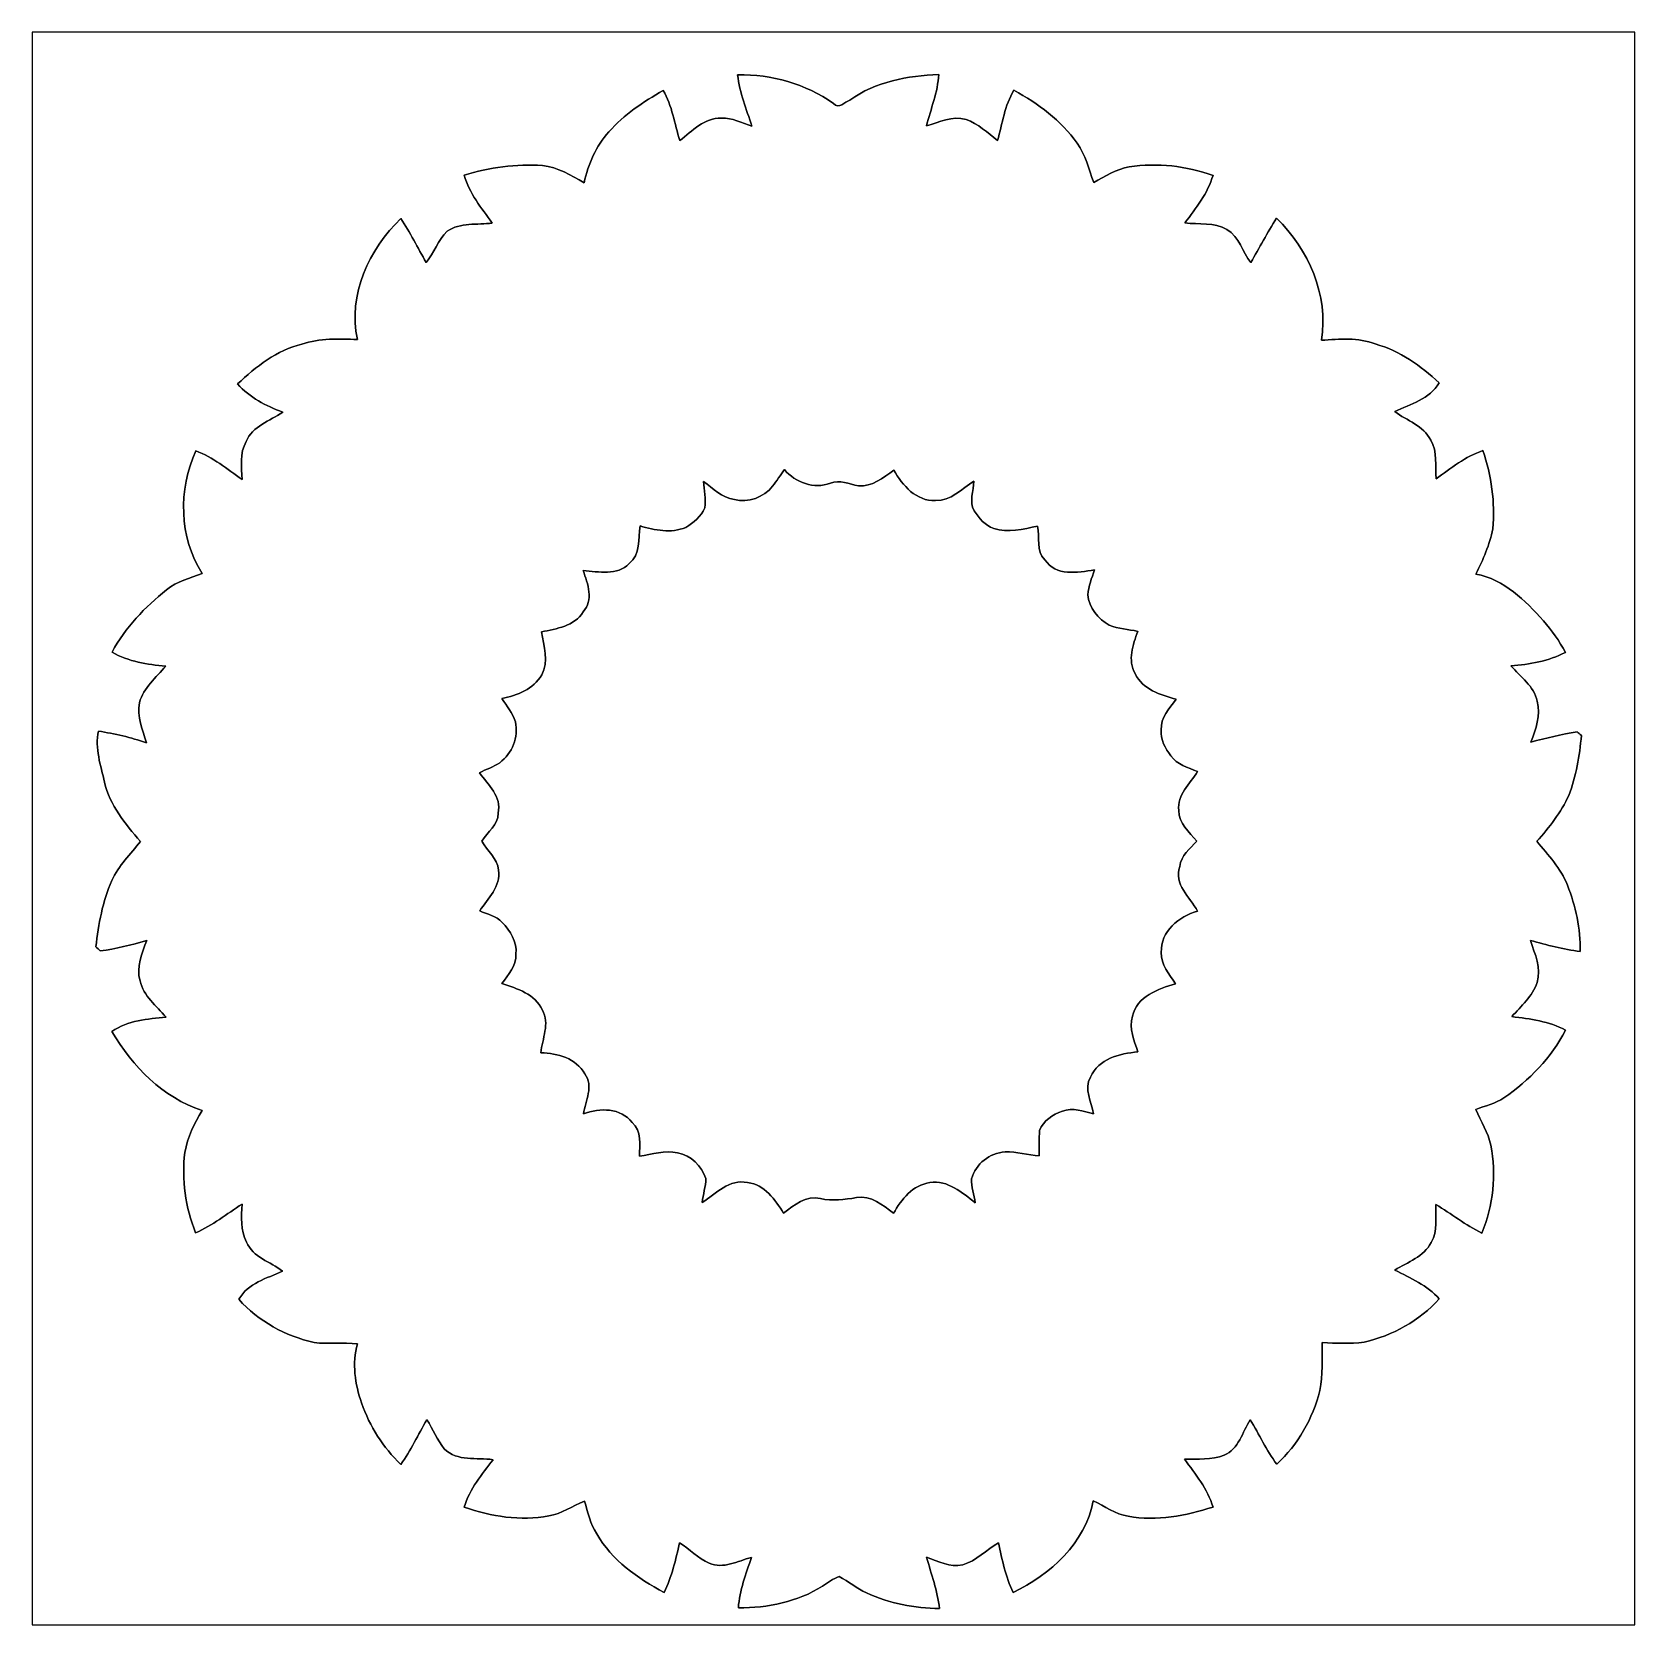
# Model space of a CAD drawing. Header units: centimetres. Extents: x -16.8 to 16.8, y -16.7 to 16.7.
import ezdxf

# ---------------------------------------------------------------- set-up
doc = ezdxf.new("R2010")
doc.units = ezdxf.units.CM
doc.header["$MEASUREMENT"] = 0
doc.layers.add('Layer 1', color=7, linetype='Continuous')

msp = doc.modelspace()

# ---------------------------------------------------------------- linework, layer by layer
at = {"layer": 'Layer 1', "color": 7}
for points, knots in [([(-16.77458, 16.66875), (-16.77458, 16.66875), (16.77458, 16.66875), (16.77458, 16.66875), (16.77458, 16.66875), (16.77458, 16.66875), (16.77458, -16.66875), (16.77458, -16.66875), (16.77458, -16.66875), (16.77458, -16.66875), (-16.77458, -16.66875), (-16.77458, -16.66875), (-16.77458, -16.66875), (-16.77458, -16.66875), (-16.77458, 16.66875), (-16.77458, 16.66875), (-16.77458, 16.66875), (-16.77458, 16.66875), (-16.77458, 16.66875), (-16.77458, 16.66875)], [0, 0, 0, 0, 0.16666667, 0.16666667, 0.16666667, 0.16666667, 0.33333333, 0.33333333, 0.33333333, 0.33333333, 0.5, 0.5, 0.5, 0.5, 0.66666667, 0.66666667, 0.66666667, 0.66666667, 1, 1, 1, 1]), ([(-2.00589, 15.77022), (-1.96638, 15.39769), (-1.82245, 15.05267), (-1.70744, 14.7006), (-1.70744, 14.7006), (-1.9177, 14.7641), (-2.11808, 14.8777), (-2.34527, 14.86535), (-2.34527, 14.86535), (-2.70016, 14.88334), (-2.9591, 14.59583), (-3.21945, 14.39827), (-3.21945, 14.39827), (-3.3274, 14.75176), (-3.37538, 15.1257), (-3.56623, 15.44884), (-3.56623, 15.44884), (-3.9751, 15.20296), (-4.38926, 14.94719), (-4.69935, 14.57748), (-4.69935, 14.57748), (-4.97981, 14.28715), (-5.12833, 13.90262), (-5.21935, 13.51633), (-5.21935, 13.51633), (-5.49522, 13.66661), (-5.76898, 13.84335), (-6.0893, 13.8744), (-6.0893, 13.8744), (-6.64422, 13.9125), (-7.20231, 13.83347), (-7.73289, 13.67261), (-7.73289, 13.67261), (-7.61965, 13.29584), (-7.372, 12.98293), (-7.14128, 12.67178), (-7.14128, 12.67178), (-7.45631, 12.62768), (-7.81297, 12.69153), (-8.08884, 12.49821), (-8.08884, 12.49821), (-8.27617, 12.30983), (-8.35872, 12.04807), (-8.52699, 11.84522), (-8.52699, 11.84522), (-8.69915, 12.15496), (-8.86319, 12.46999), (-9.05616, 12.76773), (-9.05616, 12.76773), (-9.71973, 12.12568), (-10.17199, 11.1693), (-9.96527, 10.23514), (-9.96527, 10.23514), (-10.35473, 10.24855), (-10.75373, 10.26689), (-11.12802, 10.13742), (-11.12802, 10.13742), (-11.64978, 10.00584), (-12.08793, 9.66752), (-12.47246, 9.30451), (-12.47246, 9.30451), (-12.22022, 9.01665), (-11.87803, 8.84978), (-11.52913, 8.7122), (-11.52913, 8.7122), (-11.79971, 8.5284), (-12.16201, 8.42398), (-12.29466, 8.09625), (-12.29466, 8.09625), (-12.43365, 7.8546), (-12.3825, 7.56849), (-12.38038, 7.30462), (-12.38038, 7.30462), (-12.69048, 7.52475), (-12.98998, 7.76852), (-13.34911, 7.9061), (-13.34911, 7.9061), (-13.71318, 7.09295), (-13.70189, 6.09812), (-13.21188, 5.33823), (-13.21188, 5.33823), (-13.468, 5.24122), (-13.7414, 5.17701), (-13.95801, 4.99745), (-13.95801, 4.99745), (-14.41027, 4.63374), (-14.8269, 4.20617), (-15.09959, 3.689), (-15.09959, 3.689), (-14.75881, 3.49215), (-14.36335, 3.43041), (-13.97635, 3.40042), (-13.97635, 3.40042), (-14.1732, 3.1563), (-14.44519, 2.94852), (-14.52598, 2.63278), (-14.52598, 2.63278), (-14.58101, 2.34491), (-14.45542, 2.06587), (-14.38099, 1.79211), (-14.38099, 1.79211), (-14.7066, 1.90782), (-15.04421, 1.98226), (-15.38429, 2.04011), (-15.38429, 2.04011), (-15.46296, 1.68134), (-15.33666, 1.31621), (-15.25764, 0.96979), (-15.25764, 0.96979), (-15.14722, 0.48824), (-14.82408, 0.09278), (-14.50728, -0.27199), (-14.50728, -0.27199), (-14.71048, -0.54081), (-14.96519, -0.77611), (-15.10348, -1.08867), (-15.10348, -1.08867), (-15.30033, -1.52541), (-15.38464, -2.00307), (-15.4372, -2.4765), (-15.4372, -2.4765), (-15.40828, -2.50402), (-15.37935, -2.53153), (-15.35077, -2.55976), (-15.35077, -2.55976), (-15.0174, -2.52377), (-14.69425, -2.43699), (-14.37428, -2.34103), (-14.37428, -2.34103), (-14.47094, -2.61091), (-14.59936, -2.89772), (-14.51434, -3.18911), (-14.51434, -3.18911), (-14.43919, -3.50414), (-14.17602, -3.71687), (-13.96965, -3.94688), (-13.96965, -3.94688), (-14.35488, -3.98745), (-14.77363, -4.01426), (-15.10136, -4.24639), (-15.10136, -4.24639), (-14.67591, -4.98193), (-14.03632, -5.6328), (-13.21435, -5.90197), (-13.21435, -5.90197), (-13.38227, -6.17114), (-13.51562, -6.46536), (-13.57842, -6.77757), (-13.57842, -6.77757), (-13.63698, -7.34589), (-13.57101, -7.93115), (-13.35088, -8.46032), (-13.35088, -8.46032), (-12.99598, -8.31144), (-12.69965, -8.06662), (-12.37897, -7.86024), (-12.37897, -7.86024), (-12.39167, -8.12659), (-12.41072, -8.40881), (-12.28831, -8.65434), (-12.28831, -8.65434), (-12.14931, -8.97784), (-11.78595, -9.06427), (-11.52984, -9.26641), (-11.52984, -9.26641), (-11.85968, -9.41458), (-12.25691, -9.51442), (-12.44494, -9.85379), (-12.44494, -9.85379), (-12.04031, -10.31487), (-11.46669, -10.62249), (-10.87014, -10.75725), (-10.87014, -10.75725), (-10.56958, -10.79606), (-10.26442, -10.75373), (-9.96315, -10.78442), (-9.96315, -10.78442), (-10.07851, -11.19434), (-10.01889, -11.62861), (-9.87601, -12.02373), (-9.87601, -12.02373), (-9.71127, -12.51091), (-9.42411, -12.95259), (-9.05863, -13.31313), (-9.05863, -13.31313), (-8.84555, -13.01856), (-8.69527, -12.68624), (-8.51288, -12.37333), (-8.51288, -12.37333), (-8.38518, -12.57335), (-8.29028, -12.79243), (-8.15058, -12.9854), (-8.15058, -12.9854), (-7.86871, -13.2528), (-7.4736, -13.16179), (-7.12541, -13.21012), (-7.12541, -13.21012), (-7.36036, -13.51703), (-7.61753, -13.82219), (-7.72689, -14.20072), (-7.72689, -14.20072), (-7.16598, -14.40251), (-6.55179, -14.49458), (-5.96053, -14.38769), (-5.96053, -14.38769), (-5.68995, -14.33901), (-5.46135, -14.18378), (-5.21406, -14.07513), (-5.21406, -14.07513), (-5.13856, -14.30761), (-5.09199, -14.55491), (-4.95053, -14.76022), (-4.95053, -14.76022), (-4.64432, -15.32149), (-4.09363, -15.68979), (-3.54718, -15.98824), (-3.54718, -15.98824), (-3.38384, -15.65945), (-3.30024, -15.30385), (-3.22263, -14.9479), (-3.22263, -14.9479), (-3.01131, -15.08301), (-2.8388, -15.27598), (-2.60315, -15.37335), (-2.60315, -15.37335), (-2.30752, -15.50846), (-2.00554, -15.33031), (-1.71803, -15.25658), (-1.71803, -15.25658), (-1.83092, -15.60266), (-1.96885, -15.94485), (-1.99108, -16.31315), (-1.99108, -16.31315), (-1.37901, -16.31033), (-0.75248, -16.18791), (-0.22931, -15.85666), (-0.22931, -15.85666), (-0.11254, -15.79386), (-0.01199, -15.69473), (0.11712, -15.65804), (0.11712, -15.65804), (0.31785, -15.75435), (0.48683, -15.90851), (0.69215, -15.99812), (0.69215, -15.99812), (1.17016, -16.21296), (1.69263, -16.32726), (2.21791, -16.32268), (2.21791, -16.32268), (2.17241, -15.95508), (2.04999, -15.60512), (1.94627, -15.25199), (1.94627, -15.25199), (2.1911, -15.33102), (2.43699, -15.47671), (2.7051, -15.40863), (2.7051, -15.40863), (2.99438, -15.3289), (3.20075, -15.09571), (3.4544, -14.94861), (3.4544, -14.94861), (3.52284, -15.3035), (3.60715, -15.65663), (3.75849, -15.98718), (3.75849, -15.98718), (4.54272, -15.61289), (5.26803, -14.95778), (5.43631, -14.07054), (5.43631, -14.07054), (5.67761, -14.18555), (5.89809, -14.34959), (6.16867, -14.3951), (6.16867, -14.3951), (6.7631, -14.49776), (7.37658, -14.38346), (7.94456, -14.20178), (7.94456, -14.20178), (7.82884, -13.82466), (7.57731, -13.51104), (7.34589, -13.19918), (7.34589, -13.19918), (7.62317, -13.18895), (7.91139, -13.22141), (8.17598, -13.11663), (8.17598, -13.11663), (8.47972, -12.98575), (8.55874, -12.63121), (8.72243, -12.37333), (8.72243, -12.37333), (8.90976, -12.68307), (9.06286, -13.01327), (9.27664, -13.30713), (9.27664, -13.30713), (9.71797, -12.89297), (10.03512, -12.35216), (10.17693, -11.76408), (10.17693, -11.76408), (10.24749, -11.43318), (10.22421, -11.09451), (10.22738, -10.75902), (10.22738, -10.75902), (10.51948, -10.77454), (10.8137, -10.78865), (11.10509, -10.74984), (11.10509, -10.74984), (11.70411, -10.61614), (12.26467, -10.29758), (12.67989, -9.84532), (12.67989, -9.84532), (12.42942, -9.55922), (12.07699, -9.41246), (11.74785, -9.24137), (11.74785, -9.24137), (12.01879, -9.07556), (12.35781, -8.96303), (12.50844, -8.66281), (12.50844, -8.66281), (12.65943, -8.42186), (12.58464, -8.13329), (12.60969, -7.86624), (12.60969, -7.86624), (12.93036, -8.06591), (13.22952, -8.30121), (13.5696, -8.46878), (13.5696, -8.46878), (13.81301, -7.89234), (13.87898, -7.24288), (13.75904, -6.62905), (13.75904, -6.62905), (13.70259, -6.36164), (13.55055, -6.12987), (13.4426, -5.88222), (13.4426, -5.88222), (13.64086, -5.80602), (13.85429, -5.75663), (14.03315, -5.63739), (14.03315, -5.63739), (14.56619, -5.27544), (15.01987, -4.79178), (15.32255, -4.22099), (15.32255, -4.22099), (14.97506, -4.03754), (14.58242, -3.98039), (14.19754, -3.93735), (14.19754, -3.93735), (14.39086, -3.71651), (14.62793, -3.50943), (14.72636, -3.22509), (14.72636, -3.22509), (14.8209, -2.92276), (14.68014, -2.62537), (14.58771, -2.34209), (14.58771, -2.34209), (14.92956, -2.43911), (15.27457, -2.53224), (15.62876, -2.57316), (15.62876, -2.57316), (15.63405, -2.09832), (15.53457, -1.62419), (15.36065, -1.18357), (15.36065, -1.18357), (15.21954, -0.83291), (14.96166, -0.55174), (14.72001, -0.26846), (14.72001, -0.26846), (14.98247, 0.02152), (15.22624, 0.3369), (15.39064, 0.69356), (15.39064, 0.69356), (15.54127, 1.09467), (15.61641, 1.52083), (15.65346, 1.94663), (15.65346, 1.94663), (15.62312, 1.97273), (15.59313, 1.99849), (15.56385, 2.02424), (15.56385, 2.02424), (15.23682, 1.97238), (14.91615, 1.89159), (14.59653, 1.80763), (14.59653, 1.80763), (14.70201, 2.07786), (14.80502, 2.36926), (14.72918, 2.66347), (14.72918, 2.66347), (14.6618, 2.97921), (14.38028, 3.17394), (14.17884, 3.40431), (14.17884, 3.40431), (14.57149, 3.43112), (14.96589, 3.50273), (15.31832, 3.68618), (15.31832, 3.68618), (15.19343, 3.9243), (15.03398, 4.14337), (14.859, 4.34622), (14.859, 4.34622), (14.47412, 4.77485), (14.03632, 5.213), (13.44577, 5.32518), (13.44577, 5.32518), (13.59288, 5.62822), (13.73858, 5.93831), (13.7989, 6.27239), (13.7989, 6.27239), (13.85394, 6.8266), (13.76645, 7.3847), (13.59394, 7.91104), (13.59394, 7.91104), (13.22811, 7.78334), (12.91978, 7.54486), (12.61251, 7.31661), (12.61251, 7.31661), (12.58852, 7.58825), (12.64356, 7.88388), (12.50244, 8.12906), (12.50244, 8.12906), (12.34475, 8.42821), (12.00538, 8.53757), (11.74644, 8.72525), (11.74644, 8.72525), (12.08123, 8.88047), (12.47528, 8.98842), (12.67672, 9.32427), (12.67672, 9.32427), (12.2936, 9.6834), (11.85298, 10.00054), (11.34039, 10.14024), (11.34039, 10.14024), (10.98127, 10.28418), (10.59074, 10.23832), (10.21503, 10.21927), (10.21503, 10.21927), (10.3632, 11.16295), (9.94304, 12.12109), (9.27171, 12.77338), (9.27171, 12.77338), (9.08297, 12.46928), (8.91011, 12.15566), (8.73584, 11.8431), (8.73584, 11.8431), (8.55945, 12.06888), (8.49277, 12.37897), (8.23419, 12.53631), (8.23419, 12.53631), (7.97101, 12.69436), (7.64399, 12.63474), (7.35436, 12.67601), (7.35436, 12.67601), (7.59142, 12.98116), (7.82884, 13.29549), (7.94491, 13.67014), (7.94491, 13.67014), (7.3847, 13.86381), (6.77898, 13.9386), (6.1916, 13.84688), (6.1916, 13.84688), (5.91714, 13.80314), (5.68572, 13.65038), (5.44654, 13.52232), (5.44654, 13.52232), (5.34352, 13.80102), (5.27403, 14.09629), (5.09976, 14.34253), (5.09976, 14.34253), (4.76003, 14.81737), (4.28449, 15.17438), (3.77543, 15.45026), (3.77543, 15.45026), (3.5814, 15.13064), (3.53766, 14.75034), (3.43253, 14.39757), (3.43253, 14.39757), (3.22545, 14.56161), (3.02648, 14.75034), (2.77389, 14.84066), (2.77389, 14.84066), (2.48885, 14.92391), (2.21086, 14.78703), (1.94416, 14.70272), (1.94416, 14.70272), (2.03623, 15.06149), (2.18334, 15.40969), (2.20239, 15.78398), (2.20239, 15.78398), (1.55469, 15.75294), (0.88124, 15.62806), (0.34184, 15.2467), (0.34184, 15.2467), (0.24201, 15.20155), (0.10901, 15.05409), (-0.00071, 15.17297), (-0.00071, 15.17297), (-0.57961, 15.58361), (-1.29787, 15.79139), (-2.00589, 15.77022)], [0, 0, 0, 0, 0.008, 0.008, 0.008, 0.008, 0.016, 0.016, 0.016, 0.016, 0.024, 0.024, 0.024, 0.024, 0.032, 0.032, 0.032, 0.032, 0.04, 0.04, 0.04, 0.04, 0.048, 0.048, 0.048, 0.048, 0.056, 0.056, 0.056, 0.056, 0.064, 0.064, 0.064, 0.064, 0.072, 0.072, 0.072, 0.072, 0.08, 0.08, 0.08, 0.08, 0.088, 0.088, 0.088, 0.088, 0.096, 0.096, 0.096, 0.096, 0.104, 0.104, 0.104, 0.104, 0.112, 0.112, 0.112, 0.112, 0.12, 0.12, 0.12, 0.12, 0.128, 0.128, 0.128, 0.128, 0.136, 0.136, 0.136, 0.136, 0.144, 0.144, 0.144, 0.144, 0.152, 0.152, 0.152, 0.152, 0.16, 0.16, 0.16, 0.16, 0.168, 0.168, 0.168, 0.168, 0.176, 0.176, 0.176, 0.176, 0.184, 0.184, 0.184, 0.184, 0.192, 0.192, 0.192, 0.192, 0.2, 0.2, 0.2, 0.2, 0.208, 0.208, 0.208, 0.208, 0.216, 0.216, 0.216, 0.216, 0.224, 0.224, 0.224, 0.224, 0.232, 0.232, 0.232, 0.232, 0.24, 0.24, 0.24, 0.24, 0.248, 0.248, 0.248, 0.248, 0.256, 0.256, 0.256, 0.256, 0.264, 0.264, 0.264, 0.264, 0.272, 0.272, 0.272, 0.272, 0.28, 0.28, 0.28, 0.28, 0.288, 0.288, 0.288, 0.288, 0.296, 0.296, 0.296, 0.296, 0.304, 0.304, 0.304, 0.304, 0.312, 0.312, 0.312, 0.312, 0.32, 0.32, 0.32, 0.32, 0.328, 0.328, 0.328, 0.328, 0.336, 0.336, 0.336, 0.336, 0.344, 0.344, 0.344, 0.344, 0.352, 0.352, 0.352, 0.352, 0.36, 0.36, 0.36, 0.36, 0.368, 0.368, 0.368, 0.368, 0.376, 0.376, 0.376, 0.376, 0.384, 0.384, 0.384, 0.384, 0.392, 0.392, 0.392, 0.392, 0.4, 0.4, 0.4, 0.4, 0.408, 0.408, 0.408, 0.408, 0.416, 0.416, 0.416, 0.416, 0.424, 0.424, 0.424, 0.424, 0.432, 0.432, 0.432, 0.432, 0.44, 0.44, 0.44, 0.44, 0.448, 0.448, 0.448, 0.448, 0.456, 0.456, 0.456, 0.456, 0.464, 0.464, 0.464, 0.464, 0.472, 0.472, 0.472, 0.472, 0.48, 0.48, 0.48, 0.48, 0.488, 0.488, 0.488, 0.488, 0.496, 0.496, 0.496, 0.496, 0.504, 0.504, 0.504, 0.504, 0.512, 0.512, 0.512, 0.512, 0.52, 0.52, 0.52, 0.52, 0.528, 0.528, 0.528, 0.528, 0.536, 0.536, 0.536, 0.536, 0.544, 0.544, 0.544, 0.544, 0.552, 0.552, 0.552, 0.552, 0.56, 0.56, 0.56, 0.56, 0.568, 0.568, 0.568, 0.568, 0.576, 0.576, 0.576, 0.576, 0.584, 0.584, 0.584, 0.584, 0.592, 0.592, 0.592, 0.592, 0.6, 0.6, 0.6, 0.6, 0.608, 0.608, 0.608, 0.608, 0.616, 0.616, 0.616, 0.616, 0.624, 0.624, 0.624, 0.624, 0.632, 0.632, 0.632, 0.632, 0.64, 0.64, 0.64, 0.64, 0.648, 0.648, 0.648, 0.648, 0.656, 0.656, 0.656, 0.656, 0.664, 0.664, 0.664, 0.664, 0.672, 0.672, 0.672, 0.672, 0.68, 0.68, 0.68, 0.68, 0.688, 0.688, 0.688, 0.688, 0.696, 0.696, 0.696, 0.696, 0.704, 0.704, 0.704, 0.704, 0.712, 0.712, 0.712, 0.712, 0.72, 0.72, 0.72, 0.72, 0.728, 0.728, 0.728, 0.728, 0.736, 0.736, 0.736, 0.736, 0.744, 0.744, 0.744, 0.744, 0.752, 0.752, 0.752, 0.752, 0.76, 0.76, 0.76, 0.76, 0.768, 0.768, 0.768, 0.768, 0.776, 0.776, 0.776, 0.776, 0.784, 0.784, 0.784, 0.784, 0.792, 0.792, 0.792, 0.792, 0.8, 0.8, 0.8, 0.8, 0.808, 0.808, 0.808, 0.808, 0.816, 0.816, 0.816, 0.816, 0.824, 0.824, 0.824, 0.824, 0.832, 0.832, 0.832, 0.832, 0.84, 0.84, 0.84, 0.84, 0.848, 0.848, 0.848, 0.848, 0.856, 0.856, 0.856, 0.856, 0.864, 0.864, 0.864, 0.864, 0.872, 0.872, 0.872, 0.872, 0.88, 0.88, 0.88, 0.88, 0.888, 0.888, 0.888, 0.888, 0.896, 0.896, 0.896, 0.896, 0.904, 0.904, 0.904, 0.904, 0.912, 0.912, 0.912, 0.912, 0.92, 0.92, 0.92, 0.92, 0.928, 0.928, 0.928, 0.928, 0.936, 0.936, 0.936, 0.936, 0.944, 0.944, 0.944, 0.944, 0.952, 0.952, 0.952, 0.952, 0.96, 0.96, 0.96, 0.96, 0.968, 0.968, 0.968, 0.968, 0.976, 0.976, 0.976, 0.976, 0.984, 0.984, 0.984, 0.984, 1, 1, 1, 1]), ([(-1.27423, 7.16492), (-1.1871, 7.27675), (-1.11054, 7.39634), (-1.02623, 7.51029), (-1.02623, 7.51029), (-0.79481, 7.23971), (-0.41028, 7.09436), (-0.06456, 7.22842), (-0.06456, 7.22842), (0.13159, 7.30814), (0.32879, 7.20478), (0.52105, 7.16986), (0.52105, 7.16986), (0.81209, 7.14516), (1.03858, 7.34554), (1.26048, 7.4997), (1.26048, 7.4997), (1.44321, 7.18502), (1.73214, 6.84212), (2.13431, 6.86647), (2.13431, 6.86647), (2.45851, 6.84989), (2.68323, 7.11094), (2.93793, 7.26828), (2.93793, 7.26828), (2.93476, 7.06614), (2.83422, 6.84071), (2.94464, 6.64916), (2.94464, 6.64916), (3.04518, 6.49464), (3.17182, 6.3373), (3.35456, 6.27909), (3.35456, 6.27909), (3.65337, 6.1782), (3.97157, 6.26957), (4.27108, 6.32919), (4.27108, 6.32919), (4.32894, 6.09388), (4.22875, 5.80813), (4.42383, 5.62434), (4.42383, 5.62434), (4.64996, 5.27614), (5.10928, 5.3534), (5.46029, 5.41337), (5.46029, 5.41337), (5.40738, 5.24122), (5.334, 5.07083), (5.32165, 4.88915), (5.32165, 4.88915), (5.34952, 4.61962), (5.53791, 4.38326), (5.7718, 4.25591), (5.7718, 4.25591), (5.96124, 4.17724), (6.17114, 4.16807), (6.37081, 4.12644), (6.37081, 4.12644), (6.26357, 3.84881), (6.15386, 3.52072), (6.3119, 3.24062), (6.3119, 3.24062), (6.47488, 2.90936), (6.84318, 2.79576), (7.17232, 2.70439), (7.17232, 2.70439), (7.03051, 2.51495), (6.8393, 2.32022), (6.86117, 2.06269), (6.86117, 2.06269), (6.84354, 1.86372), (6.9402, 1.67428), (7.05944, 1.52188), (7.05944, 1.52188), (7.19208, 1.3395), (7.42103, 1.2767), (7.61894, 1.19063), (7.61894, 1.19063), (7.45949, 0.93557), (7.18679, 0.70908), (7.22877, 0.37536), (7.22877, 0.37536), (7.22912, 0.10795), (7.43973, -0.07973), (7.60589, -0.26388), (7.60589, -0.26388), (7.46231, -0.41981), (7.27534, -0.5655), (7.24747, -0.79269), (7.24747, -0.79269), (7.11376, -1.16946), (7.45666, -1.43087), (7.62035, -1.7272), (7.62035, -1.7272), (7.23265, -1.84362), (6.84071, -2.14983), (6.86082, -2.59186), (6.86082, -2.59186), (6.84847, -2.84833), (7.02804, -3.04694), (7.15821, -3.24908), (7.15821, -3.24908), (6.79768, -3.35456), (6.34541, -3.51649), (6.25546, -3.92889), (6.25546, -3.92889), (6.17467, -4.18888), (6.29779, -4.43336), (6.3687, -4.67642), (6.3687, -4.67642), (5.99087, -4.71064), (5.54284, -4.8133), (5.38162, -5.20488), (5.38162, -5.20488), (5.23452, -5.45147), (5.4042, -5.71853), (5.44266, -5.97182), (5.44266, -5.97182), (5.23381, -5.9115), (5.0038, -5.83706), (4.79037, -5.91608), (4.79037, -5.91608), (4.58823, -5.98205), (4.39279, -6.11576), (4.31447, -6.32072), (4.31447, -6.32072), (4.29472, -6.4964), (4.30777, -6.67597), (4.30777, -6.85341), (4.30777, -6.85341), (4.06894, -6.83013), (3.83258, -6.76416), (3.59163, -6.7691), (3.59163, -6.7691), (3.26778, -6.78674), (2.97568, -7.0164), (2.89066, -7.33178), (2.89066, -7.33178), (2.87514, -7.50147), (2.94464, -7.66445), (2.96686, -7.83167), (2.96686, -7.83167), (2.68958, -7.62564), (2.39324, -7.34942), (2.01648, -7.41186), (2.01648, -7.41186), (1.66299, -7.46054), (1.41993, -7.75935), (1.25624, -8.05356), (1.25624, -8.05356), (1.03434, -7.87823), (0.78423, -7.67433), (0.47942, -7.72583), (0.47942, -7.72583), (0.23072, -7.7664), (-0.02152, -7.80097), (-0.27199, -7.74629), (-0.27199, -7.74629), (-0.57221, -7.66939), (-0.82621, -7.87859), (-1.04316, -8.05286), (-1.04316, -8.05286), (-1.22202, -7.77205), (-1.43863, -7.45102), (-1.7974, -7.41045), (-1.7974, -7.41045), (-2.18017, -7.32861), (-2.46027, -7.63729), (-2.74849, -7.83026), (-2.74849, -7.83026), (-2.7305, -7.66022), (-2.67335, -7.49441), (-2.67229, -7.32402), (-2.67229, -7.32402), (-2.76154, -7.06473), (-2.98133, -6.8326), (-3.26249, -6.79097), (-3.26249, -6.79097), (-3.52813, -6.72077), (-3.79659, -6.82343), (-4.06047, -6.85871), (-4.06047, -6.85871), (-4.06188, -6.62129), (-4.01249, -6.33377), (-4.21217, -6.15315), (-4.21217, -6.15315), (-4.45488, -5.84376), (-4.89303, -5.84129), (-5.23134, -5.97288), (-5.23134, -5.97288), (-5.19148, -5.69666), (-5.01403, -5.3915), (-5.207, -5.13574), (-5.207, -5.13574), (-5.38304, -4.81154), (-5.7785, -4.69865), (-6.12422, -4.69547), (-6.12422, -4.69547), (-6.09671, -4.40161), (-5.93372, -4.07741), (-6.09283, -3.79906), (-6.09283, -3.79906), (-6.24487, -3.46357), (-6.61917, -3.35174), (-6.93914, -3.2452), (-6.93914, -3.2452), (-6.81073, -3.05611), (-6.62658, -2.8762), (-6.64916, -2.62678), (-6.64916, -2.62678), (-6.61458, -2.37137), (-6.76769, -2.13748), (-6.93808, -1.96391), (-6.93808, -1.96391), (-7.06155, -1.83233), (-7.24288, -1.78858), (-7.40516, -1.72544), (-7.40516, -1.72544), (-7.23124, -1.46685), (-6.95784, -1.21214), (-7.00934, -0.8696), (-7.00934, -0.8696), (-7.03545, -0.62371), (-7.25064, -0.47202), (-7.35718, -0.26494), (-7.35718, -0.26494), (-7.24711, -0.06421), (-7.00864, 0.06597), (-7.01993, 0.32279), (-7.01993, 0.32279), (-6.93667, 0.66499), (-7.22842, 0.9144), (-7.40869, 1.16558), (-7.40869, 1.16558), (-7.2704, 1.24143), (-7.11623, 1.28729), (-6.98606, 1.37724), (-6.98606, 1.37724), (-6.72959, 1.57198), (-6.58213, 1.91276), (-6.65903, 2.23308), (-6.65903, 2.23308), (-6.72077, 2.41265), (-6.83366, 2.5654), (-6.9409, 2.71886), (-6.9409, 2.71886), (-6.62023, 2.78306), (-6.28015, 2.92029), (-6.10623, 3.21451), (-6.10623, 3.21451), (-5.9503, 3.50097), (-6.06707, 3.81917), (-6.11082, 4.11762), (-6.11082, 4.11762), (-5.79826, 4.17654), (-5.42255, 4.2351), (-5.23875, 4.53319), (-5.23875, 4.53319), (-5.01932, 4.77943), (-5.14209, 5.12233), (-5.23769, 5.39644), (-5.23769, 5.39644), (-4.91243, 5.37774), (-4.52861, 5.28038), (-4.27496, 5.54496), (-4.27496, 5.54496), (-4.03119, 5.7344), (-4.09222, 6.06108), (-4.04989, 6.33236), (-4.04989, 6.33236), (-3.7398, 6.24664), (-3.40007, 6.17008), (-3.09104, 6.30167), (-3.09104, 6.30167), (-2.93229, 6.40256), (-2.7626, 6.52709), (-2.69522, 6.71089), (-2.69522, 6.71089), (-2.66876, 6.89504), (-2.70722, 7.08096), (-2.72274, 7.2644), (-2.72274, 7.2644), (-2.5206, 7.1187), (-2.33504, 6.92009), (-2.07539, 6.88552), (-2.07539, 6.88552), (-1.78259, 6.81214), (-1.45874, 6.92961), (-1.27423, 7.16492)], [0, 0, 0, 0, 0.01369863, 0.01369863, 0.01369863, 0.01369863, 0.02739726, 0.02739726, 0.02739726, 0.02739726, 0.04109589, 0.04109589, 0.04109589, 0.04109589, 0.05479452, 0.05479452, 0.05479452, 0.05479452, 0.06849315, 0.06849315, 0.06849315, 0.06849315, 0.08219178, 0.08219178, 0.08219178, 0.08219178, 0.09589041, 0.09589041, 0.09589041, 0.09589041, 0.10958904, 0.10958904, 0.10958904, 0.10958904, 0.12328767, 0.12328767, 0.12328767, 0.12328767, 0.1369863, 0.1369863, 0.1369863, 0.1369863, 0.15068493, 0.15068493, 0.15068493, 0.15068493, 0.16438356, 0.16438356, 0.16438356, 0.16438356, 0.17808219, 0.17808219, 0.17808219, 0.17808219, 0.19178082, 0.19178082, 0.19178082, 0.19178082, 0.20547945, 0.20547945, 0.20547945, 0.20547945, 0.21917808, 0.21917808, 0.21917808, 0.21917808, 0.23287671, 0.23287671, 0.23287671, 0.23287671, 0.24657534, 0.24657534, 0.24657534, 0.24657534, 0.26027397, 0.26027397, 0.26027397, 0.26027397, 0.2739726, 0.2739726, 0.2739726, 0.2739726, 0.28767123, 0.28767123, 0.28767123, 0.28767123, 0.30136986, 0.30136986, 0.30136986, 0.30136986, 0.31506849, 0.31506849, 0.31506849, 0.31506849, 0.32876712, 0.32876712, 0.32876712, 0.32876712, 0.34246575, 0.34246575, 0.34246575, 0.34246575, 0.35616438, 0.35616438, 0.35616438, 0.35616438, 0.36986301, 0.36986301, 0.36986301, 0.36986301, 0.38356164, 0.38356164, 0.38356164, 0.38356164, 0.39726027, 0.39726027, 0.39726027, 0.39726027, 0.4109589, 0.4109589, 0.4109589, 0.4109589, 0.42465753, 0.42465753, 0.42465753, 0.42465753, 0.43835616, 0.43835616, 0.43835616, 0.43835616, 0.45205479, 0.45205479, 0.45205479, 0.45205479, 0.46575342, 0.46575342, 0.46575342, 0.46575342, 0.47945205, 0.47945205, 0.47945205, 0.47945205, 0.49315068, 0.49315068, 0.49315068, 0.49315068, 0.50684932, 0.50684932, 0.50684932, 0.50684932, 0.52054795, 0.52054795, 0.52054795, 0.52054795, 0.53424658, 0.53424658, 0.53424658, 0.53424658, 0.54794521, 0.54794521, 0.54794521, 0.54794521, 0.56164384, 0.56164384, 0.56164384, 0.56164384, 0.57534247, 0.57534247, 0.57534247, 0.57534247, 0.5890411, 0.5890411, 0.5890411, 0.5890411, 0.60273973, 0.60273973, 0.60273973, 0.60273973, 0.61643836, 0.61643836, 0.61643836, 0.61643836, 0.63013699, 0.63013699, 0.63013699, 0.63013699, 0.64383562, 0.64383562, 0.64383562, 0.64383562, 0.65753425, 0.65753425, 0.65753425, 0.65753425, 0.67123288, 0.67123288, 0.67123288, 0.67123288, 0.68493151, 0.68493151, 0.68493151, 0.68493151, 0.69863014, 0.69863014, 0.69863014, 0.69863014, 0.71232877, 0.71232877, 0.71232877, 0.71232877, 0.7260274, 0.7260274, 0.7260274, 0.7260274, 0.73972603, 0.73972603, 0.73972603, 0.73972603, 0.75342466, 0.75342466, 0.75342466, 0.75342466, 0.76712329, 0.76712329, 0.76712329, 0.76712329, 0.78082192, 0.78082192, 0.78082192, 0.78082192, 0.79452055, 0.79452055, 0.79452055, 0.79452055, 0.80821918, 0.80821918, 0.80821918, 0.80821918, 0.82191781, 0.82191781, 0.82191781, 0.82191781, 0.83561644, 0.83561644, 0.83561644, 0.83561644, 0.84931507, 0.84931507, 0.84931507, 0.84931507, 0.8630137, 0.8630137, 0.8630137, 0.8630137, 0.87671233, 0.87671233, 0.87671233, 0.87671233, 0.89041096, 0.89041096, 0.89041096, 0.89041096, 0.90410959, 0.90410959, 0.90410959, 0.90410959, 0.91780822, 0.91780822, 0.91780822, 0.91780822, 0.93150685, 0.93150685, 0.93150685, 0.93150685, 0.94520548, 0.94520548, 0.94520548, 0.94520548, 0.95890411, 0.95890411, 0.95890411, 0.95890411, 0.97260274, 0.97260274, 0.97260274, 0.97260274, 1, 1, 1, 1])]:
    msp.add_open_spline(points, degree=3, knots=knots, dxfattribs=at)
at = {"layer": 'Layer 1', "color": 253}
for points, knots in [([(-2.00589, 15.77022), (-1.29787, 15.79139), (-0.57961, 15.58361), (-0.00071, 15.17297), (-0.00071, 15.17297), (0.10901, 15.05409), (0.24201, 15.20155), (0.34184, 15.2467), (0.34184, 15.2467), (0.88124, 15.62806), (1.55469, 15.75294), (2.20239, 15.78398), (2.20239, 15.78398), (2.18334, 15.40969), (2.03623, 15.06149), (1.94416, 14.70272), (1.94416, 14.70272), (2.21086, 14.78703), (2.48885, 14.92391), (2.77389, 14.84066), (2.77389, 14.84066), (3.02648, 14.75034), (3.22545, 14.56161), (3.43253, 14.39757), (3.43253, 14.39757), (3.53766, 14.75034), (3.5814, 15.13064), (3.77543, 15.45026), (3.77543, 15.45026), (4.28449, 15.17438), (4.76003, 14.81737), (5.09976, 14.34253), (5.09976, 14.34253), (5.27403, 14.09629), (5.34352, 13.80102), (5.44654, 13.52232), (5.44654, 13.52232), (5.68572, 13.65038), (5.91714, 13.80314), (6.1916, 13.84688), (6.1916, 13.84688), (6.77898, 13.9386), (7.3847, 13.86381), (7.94491, 13.67014), (7.94491, 13.67014), (7.82884, 13.29549), (7.59142, 12.98116), (7.35436, 12.67601), (7.35436, 12.67601), (7.64399, 12.63474), (7.97101, 12.69436), (8.23419, 12.53631), (8.23419, 12.53631), (8.49277, 12.37897), (8.55945, 12.06888), (8.73584, 11.8431), (8.73584, 11.8431), (8.91011, 12.15566), (9.08297, 12.46928), (9.27171, 12.77338), (9.27171, 12.77338), (9.94304, 12.12109), (10.3632, 11.16295), (10.21503, 10.21927), (10.21503, 10.21927), (10.59074, 10.23832), (10.98127, 10.28418), (11.34039, 10.14024), (11.34039, 10.14024), (11.85298, 10.00054), (12.2936, 9.6834), (12.67672, 9.32427), (12.67672, 9.32427), (12.47528, 8.98842), (12.08123, 8.88047), (11.74644, 8.72525), (11.74644, 8.72525), (12.00538, 8.53757), (12.34475, 8.42821), (12.50244, 8.12906), (12.50244, 8.12906), (12.64356, 7.88388), (12.58852, 7.58825), (12.61251, 7.31661), (12.61251, 7.31661), (12.91978, 7.54486), (13.22811, 7.78334), (13.59394, 7.91104), (13.59394, 7.91104), (13.76645, 7.3847), (13.85394, 6.8266), (13.7989, 6.27239), (13.7989, 6.27239), (13.73858, 5.93831), (13.59288, 5.62822), (13.44577, 5.32518), (13.44577, 5.32518), (14.03632, 5.213), (14.47412, 4.77485), (14.859, 4.34622), (14.859, 4.34622), (15.03398, 4.14337), (15.19343, 3.9243), (15.31832, 3.68618), (15.31832, 3.68618), (14.96589, 3.50273), (14.57149, 3.43112), (14.17884, 3.40431), (14.17884, 3.40431), (14.38028, 3.17394), (14.6618, 2.97921), (14.72918, 2.66347), (14.72918, 2.66347), (14.80502, 2.36926), (14.70201, 2.07786), (14.59653, 1.80763), (14.59653, 1.80763), (14.91615, 1.89159), (15.23682, 1.97238), (15.56385, 2.02424), (15.56385, 2.02424), (15.59313, 1.99849), (15.62312, 1.97273), (15.65346, 1.94663), (15.65346, 1.94663), (15.61641, 1.52083), (15.54127, 1.09467), (15.39064, 0.69356), (15.39064, 0.69356), (15.22624, 0.3369), (14.98247, 0.02152), (14.72001, -0.26846), (14.72001, -0.26846), (14.96166, -0.55174), (15.21954, -0.83291), (15.36065, -1.18357), (15.36065, -1.18357), (15.53457, -1.62419), (15.63405, -2.09832), (15.62876, -2.57316), (15.62876, -2.57316), (15.27457, -2.53224), (14.92956, -2.43911), (14.58771, -2.34209), (14.58771, -2.34209), (14.68014, -2.62537), (14.8209, -2.92276), (14.72636, -3.22509), (14.72636, -3.22509), (14.62793, -3.50943), (14.39086, -3.71651), (14.19754, -3.93735), (14.19754, -3.93735), (14.58242, -3.98039), (14.97506, -4.03754), (15.32255, -4.22099), (15.32255, -4.22099), (15.01987, -4.79178), (14.56619, -5.27544), (14.03315, -5.63739), (14.03315, -5.63739), (13.85429, -5.75663), (13.64086, -5.80602), (13.4426, -5.88222), (13.4426, -5.88222), (13.55055, -6.12987), (13.70259, -6.36164), (13.75904, -6.62905), (13.75904, -6.62905), (13.87898, -7.24288), (13.81301, -7.89234), (13.5696, -8.46878), (13.5696, -8.46878), (13.22952, -8.30121), (12.93036, -8.06591), (12.60969, -7.86624), (12.60969, -7.86624), (12.58464, -8.13329), (12.65943, -8.42186), (12.50844, -8.66281), (12.50844, -8.66281), (12.35781, -8.96303), (12.01879, -9.07556), (11.74785, -9.24137), (11.74785, -9.24137), (12.07699, -9.41246), (12.42942, -9.55922), (12.67989, -9.84532), (12.67989, -9.84532), (12.26467, -10.29758), (11.70411, -10.61614), (11.10509, -10.74984), (11.10509, -10.74984), (10.8137, -10.78865), (10.51948, -10.77454), (10.22738, -10.75902), (10.22738, -10.75902), (10.22421, -11.09451), (10.24749, -11.43318), (10.17693, -11.76408), (10.17693, -11.76408), (10.03512, -12.35216), (9.71797, -12.89297), (9.27664, -13.30713), (9.27664, -13.30713), (9.06286, -13.01327), (8.90976, -12.68307), (8.72243, -12.37333), (8.72243, -12.37333), (8.55874, -12.63121), (8.47972, -12.98575), (8.17598, -13.11663), (8.17598, -13.11663), (7.91139, -13.22141), (7.62317, -13.18895), (7.34589, -13.19918), (7.34589, -13.19918), (7.57731, -13.51104), (7.82884, -13.82466), (7.94456, -14.20178), (7.94456, -14.20178), (7.37658, -14.38346), (6.7631, -14.49776), (6.16867, -14.3951), (6.16867, -14.3951), (5.89809, -14.34959), (5.67761, -14.18555), (5.43631, -14.07054), (5.43631, -14.07054), (5.26803, -14.95778), (4.54272, -15.61289), (3.75849, -15.98718), (3.75849, -15.98718), (3.60715, -15.65663), (3.52284, -15.3035), (3.4544, -14.94861), (3.4544, -14.94861), (3.20075, -15.09571), (2.99438, -15.3289), (2.7051, -15.40863), (2.7051, -15.40863), (2.43699, -15.47671), (2.1911, -15.33102), (1.94627, -15.25199), (1.94627, -15.25199), (2.04999, -15.60512), (2.17241, -15.95508), (2.21791, -16.32268), (2.21791, -16.32268), (1.69263, -16.32726), (1.17016, -16.21296), (0.69215, -15.99812), (0.69215, -15.99812), (0.48683, -15.90851), (0.31785, -15.75435), (0.11712, -15.65804), (0.11712, -15.65804), (-0.01199, -15.69473), (-0.11254, -15.79386), (-0.22931, -15.85666), (-0.22931, -15.85666), (-0.75248, -16.18791), (-1.37901, -16.31033), (-1.99108, -16.31315), (-1.99108, -16.31315), (-1.96885, -15.94485), (-1.83092, -15.60266), (-1.71803, -15.25658), (-1.71803, -15.25658), (-2.00554, -15.33031), (-2.30752, -15.50846), (-2.60315, -15.37335), (-2.60315, -15.37335), (-2.8388, -15.27598), (-3.01131, -15.08301), (-3.22263, -14.9479), (-3.22263, -14.9479), (-3.30024, -15.30385), (-3.38384, -15.65945), (-3.54718, -15.98824), (-3.54718, -15.98824), (-4.09363, -15.68979), (-4.64432, -15.32149), (-4.95053, -14.76022), (-4.95053, -14.76022), (-5.09199, -14.55491), (-5.13856, -14.30761), (-5.21406, -14.07513), (-5.21406, -14.07513), (-5.46135, -14.18378), (-5.68995, -14.33901), (-5.96053, -14.38769), (-5.96053, -14.38769), (-6.55179, -14.49458), (-7.16598, -14.40251), (-7.72689, -14.20072), (-7.72689, -14.20072), (-7.61753, -13.82219), (-7.36036, -13.51703), (-7.12541, -13.21012), (-7.12541, -13.21012), (-7.4736, -13.16179), (-7.86871, -13.2528), (-8.15058, -12.9854), (-8.15058, -12.9854), (-8.29028, -12.79243), (-8.38518, -12.57335), (-8.51288, -12.37333), (-8.51288, -12.37333), (-8.69527, -12.68624), (-8.84555, -13.01856), (-9.05863, -13.31313), (-9.05863, -13.31313), (-9.42411, -12.95259), (-9.71127, -12.51091), (-9.87601, -12.02373), (-9.87601, -12.02373), (-10.01889, -11.62861), (-10.07851, -11.19434), (-9.96315, -10.78442), (-9.96315, -10.78442), (-10.26442, -10.75373), (-10.56958, -10.79606), (-10.87014, -10.75725), (-10.87014, -10.75725), (-11.46669, -10.62249), (-12.04031, -10.31487), (-12.44494, -9.85379), (-12.44494, -9.85379), (-12.25691, -9.51442), (-11.85968, -9.41458), (-11.52984, -9.26641), (-11.52984, -9.26641), (-11.78595, -9.06427), (-12.14931, -8.97784), (-12.28831, -8.65434), (-12.28831, -8.65434), (-12.41072, -8.40881), (-12.39167, -8.12659), (-12.37897, -7.86024), (-12.37897, -7.86024), (-12.69965, -8.06662), (-12.99598, -8.31144), (-13.35088, -8.46032), (-13.35088, -8.46032), (-13.57101, -7.93115), (-13.63698, -7.34589), (-13.57842, -6.77757), (-13.57842, -6.77757), (-13.51562, -6.46536), (-13.38227, -6.17114), (-13.21435, -5.90197), (-13.21435, -5.90197), (-14.03632, -5.6328), (-14.67591, -4.98193), (-15.10136, -4.24639), (-15.10136, -4.24639), (-14.77363, -4.01426), (-14.35488, -3.98745), (-13.96965, -3.94688), (-13.96965, -3.94688), (-14.17602, -3.71687), (-14.43919, -3.50414), (-14.51434, -3.18911), (-14.51434, -3.18911), (-14.59936, -2.89772), (-14.47094, -2.61091), (-14.37428, -2.34103), (-14.37428, -2.34103), (-14.69425, -2.43699), (-15.0174, -2.52377), (-15.35077, -2.55976), (-15.35077, -2.55976), (-15.37935, -2.53153), (-15.40828, -2.50402), (-15.4372, -2.4765), (-15.4372, -2.4765), (-15.38464, -2.00307), (-15.30033, -1.52541), (-15.10348, -1.08867), (-15.10348, -1.08867), (-14.96519, -0.77611), (-14.71048, -0.54081), (-14.50728, -0.27199), (-14.50728, -0.27199), (-14.82408, 0.09278), (-15.14722, 0.48824), (-15.25764, 0.96979), (-15.25764, 0.96979), (-15.33666, 1.31621), (-15.46296, 1.68134), (-15.38429, 2.04011), (-15.38429, 2.04011), (-15.04421, 1.98226), (-14.7066, 1.90782), (-14.38099, 1.79211), (-14.38099, 1.79211), (-14.45542, 2.06587), (-14.58101, 2.34491), (-14.52598, 2.63278), (-14.52598, 2.63278), (-14.44519, 2.94852), (-14.1732, 3.1563), (-13.97635, 3.40042), (-13.97635, 3.40042), (-14.36335, 3.43041), (-14.75881, 3.49215), (-15.09959, 3.689), (-15.09959, 3.689), (-14.8269, 4.20617), (-14.41027, 4.63374), (-13.95801, 4.99745), (-13.95801, 4.99745), (-13.7414, 5.17701), (-13.468, 5.24122), (-13.21188, 5.33823), (-13.21188, 5.33823), (-13.70189, 6.09812), (-13.71318, 7.09295), (-13.34911, 7.9061), (-13.34911, 7.9061), (-12.98998, 7.76852), (-12.69048, 7.52475), (-12.38038, 7.30462), (-12.38038, 7.30462), (-12.3825, 7.56849), (-12.43365, 7.8546), (-12.29466, 8.09625), (-12.29466, 8.09625), (-12.16201, 8.42398), (-11.79971, 8.5284), (-11.52913, 8.7122), (-11.52913, 8.7122), (-11.87803, 8.84978), (-12.22022, 9.01665), (-12.47246, 9.30451), (-12.47246, 9.30451), (-12.08793, 9.66752), (-11.64978, 10.00584), (-11.12802, 10.13742), (-11.12802, 10.13742), (-10.75373, 10.26689), (-10.35473, 10.24855), (-9.96527, 10.23514), (-9.96527, 10.23514), (-10.17199, 11.1693), (-9.71973, 12.12568), (-9.05616, 12.76773), (-9.05616, 12.76773), (-8.86319, 12.46999), (-8.69915, 12.15496), (-8.52699, 11.84522), (-8.52699, 11.84522), (-8.35872, 12.04807), (-8.27617, 12.30983), (-8.08884, 12.49821), (-8.08884, 12.49821), (-7.81297, 12.69153), (-7.45631, 12.62768), (-7.14128, 12.67178), (-7.14128, 12.67178), (-7.372, 12.98293), (-7.61965, 13.29584), (-7.73289, 13.67261), (-7.73289, 13.67261), (-7.20231, 13.83347), (-6.64422, 13.9125), (-6.0893, 13.8744), (-6.0893, 13.8744), (-5.76898, 13.84335), (-5.49522, 13.66661), (-5.21935, 13.51633), (-5.21935, 13.51633), (-5.12833, 13.90262), (-4.97981, 14.28715), (-4.69935, 14.57748), (-4.69935, 14.57748), (-4.38926, 14.94719), (-3.9751, 15.20296), (-3.56623, 15.44884), (-3.56623, 15.44884), (-3.37538, 15.1257), (-3.3274, 14.75176), (-3.21945, 14.39827), (-3.21945, 14.39827), (-2.9591, 14.59583), (-2.70016, 14.88334), (-2.34527, 14.86535), (-2.34527, 14.86535), (-2.11808, 14.8777), (-1.9177, 14.7641), (-1.70744, 14.7006), (-1.70744, 14.7006), (-1.82245, 15.05267), (-1.96638, 15.39769), (-2.00589, 15.77022), (-2.00589, 15.77022), (-2.00589, 15.77022), (-2.00589, 15.77022), (-2.00589, 15.77022)], [0, 0, 0, 0, 0.00793651, 0.00793651, 0.00793651, 0.00793651, 0.01587302, 0.01587302, 0.01587302, 0.01587302, 0.02380952, 0.02380952, 0.02380952, 0.02380952, 0.03174603, 0.03174603, 0.03174603, 0.03174603, 0.03968254, 0.03968254, 0.03968254, 0.03968254, 0.04761905, 0.04761905, 0.04761905, 0.04761905, 0.05555556, 0.05555556, 0.05555556, 0.05555556, 0.06349206, 0.06349206, 0.06349206, 0.06349206, 0.07142857, 0.07142857, 0.07142857, 0.07142857, 0.07936508, 0.07936508, 0.07936508, 0.07936508, 0.08730159, 0.08730159, 0.08730159, 0.08730159, 0.0952381, 0.0952381, 0.0952381, 0.0952381, 0.1031746, 0.1031746, 0.1031746, 0.1031746, 0.11111111, 0.11111111, 0.11111111, 0.11111111, 0.11904762, 0.11904762, 0.11904762, 0.11904762, 0.12698413, 0.12698413, 0.12698413, 0.12698413, 0.13492063, 0.13492063, 0.13492063, 0.13492063, 0.14285714, 0.14285714, 0.14285714, 0.14285714, 0.15079365, 0.15079365, 0.15079365, 0.15079365, 0.15873016, 0.15873016, 0.15873016, 0.15873016, 0.16666667, 0.16666667, 0.16666667, 0.16666667, 0.17460317, 0.17460317, 0.17460317, 0.17460317, 0.18253968, 0.18253968, 0.18253968, 0.18253968, 0.19047619, 0.19047619, 0.19047619, 0.19047619, 0.1984127, 0.1984127, 0.1984127, 0.1984127, 0.20634921, 0.20634921, 0.20634921, 0.20634921, 0.21428571, 0.21428571, 0.21428571, 0.21428571, 0.22222222, 0.22222222, 0.22222222, 0.22222222, 0.23015873, 0.23015873, 0.23015873, 0.23015873, 0.23809524, 0.23809524, 0.23809524, 0.23809524, 0.24603175, 0.24603175, 0.24603175, 0.24603175, 0.25396825, 0.25396825, 0.25396825, 0.25396825, 0.26190476, 0.26190476, 0.26190476, 0.26190476, 0.26984127, 0.26984127, 0.26984127, 0.26984127, 0.27777778, 0.27777778, 0.27777778, 0.27777778, 0.28571429, 0.28571429, 0.28571429, 0.28571429, 0.29365079, 0.29365079, 0.29365079, 0.29365079, 0.3015873, 0.3015873, 0.3015873, 0.3015873, 0.30952381, 0.30952381, 0.30952381, 0.30952381, 0.31746032, 0.31746032, 0.31746032, 0.31746032, 0.32539683, 0.32539683, 0.32539683, 0.32539683, 0.33333333, 0.33333333, 0.33333333, 0.33333333, 0.34126984, 0.34126984, 0.34126984, 0.34126984, 0.34920635, 0.34920635, 0.34920635, 0.34920635, 0.35714286, 0.35714286, 0.35714286, 0.35714286, 0.36507937, 0.36507937, 0.36507937, 0.36507937, 0.37301587, 0.37301587, 0.37301587, 0.37301587, 0.38095238, 0.38095238, 0.38095238, 0.38095238, 0.38888889, 0.38888889, 0.38888889, 0.38888889, 0.3968254, 0.3968254, 0.3968254, 0.3968254, 0.4047619, 0.4047619, 0.4047619, 0.4047619, 0.41269841, 0.41269841, 0.41269841, 0.41269841, 0.42063492, 0.42063492, 0.42063492, 0.42063492, 0.42857143, 0.42857143, 0.42857143, 0.42857143, 0.43650794, 0.43650794, 0.43650794, 0.43650794, 0.44444444, 0.44444444, 0.44444444, 0.44444444, 0.45238095, 0.45238095, 0.45238095, 0.45238095, 0.46031746, 0.46031746, 0.46031746, 0.46031746, 0.46825397, 0.46825397, 0.46825397, 0.46825397, 0.47619048, 0.47619048, 0.47619048, 0.47619048, 0.48412698, 0.48412698, 0.48412698, 0.48412698, 0.49206349, 0.49206349, 0.49206349, 0.49206349, 0.5, 0.5, 0.5, 0.5, 0.50793651, 0.50793651, 0.50793651, 0.50793651, 0.51587302, 0.51587302, 0.51587302, 0.51587302, 0.52380952, 0.52380952, 0.52380952, 0.52380952, 0.53174603, 0.53174603, 0.53174603, 0.53174603, 0.53968254, 0.53968254, 0.53968254, 0.53968254, 0.54761905, 0.54761905, 0.54761905, 0.54761905, 0.55555556, 0.55555556, 0.55555556, 0.55555556, 0.56349206, 0.56349206, 0.56349206, 0.56349206, 0.57142857, 0.57142857, 0.57142857, 0.57142857, 0.57936508, 0.57936508, 0.57936508, 0.57936508, 0.58730159, 0.58730159, 0.58730159, 0.58730159, 0.5952381, 0.5952381, 0.5952381, 0.5952381, 0.6031746, 0.6031746, 0.6031746, 0.6031746, 0.61111111, 0.61111111, 0.61111111, 0.61111111, 0.61904762, 0.61904762, 0.61904762, 0.61904762, 0.62698413, 0.62698413, 0.62698413, 0.62698413, 0.63492063, 0.63492063, 0.63492063, 0.63492063, 0.64285714, 0.64285714, 0.64285714, 0.64285714, 0.65079365, 0.65079365, 0.65079365, 0.65079365, 0.65873016, 0.65873016, 0.65873016, 0.65873016, 0.66666667, 0.66666667, 0.66666667, 0.66666667, 0.67460317, 0.67460317, 0.67460317, 0.67460317, 0.68253968, 0.68253968, 0.68253968, 0.68253968, 0.69047619, 0.69047619, 0.69047619, 0.69047619, 0.6984127, 0.6984127, 0.6984127, 0.6984127, 0.70634921, 0.70634921, 0.70634921, 0.70634921, 0.71428571, 0.71428571, 0.71428571, 0.71428571, 0.72222222, 0.72222222, 0.72222222, 0.72222222, 0.73015873, 0.73015873, 0.73015873, 0.73015873, 0.73809524, 0.73809524, 0.73809524, 0.73809524, 0.74603175, 0.74603175, 0.74603175, 0.74603175, 0.75396825, 0.75396825, 0.75396825, 0.75396825, 0.76190476, 0.76190476, 0.76190476, 0.76190476, 0.76984127, 0.76984127, 0.76984127, 0.76984127, 0.77777778, 0.77777778, 0.77777778, 0.77777778, 0.78571429, 0.78571429, 0.78571429, 0.78571429, 0.79365079, 0.79365079, 0.79365079, 0.79365079, 0.8015873, 0.8015873, 0.8015873, 0.8015873, 0.80952381, 0.80952381, 0.80952381, 0.80952381, 0.81746032, 0.81746032, 0.81746032, 0.81746032, 0.82539683, 0.82539683, 0.82539683, 0.82539683, 0.83333333, 0.83333333, 0.83333333, 0.83333333, 0.84126984, 0.84126984, 0.84126984, 0.84126984, 0.84920635, 0.84920635, 0.84920635, 0.84920635, 0.85714286, 0.85714286, 0.85714286, 0.85714286, 0.86507937, 0.86507937, 0.86507937, 0.86507937, 0.87301587, 0.87301587, 0.87301587, 0.87301587, 0.88095238, 0.88095238, 0.88095238, 0.88095238, 0.88888889, 0.88888889, 0.88888889, 0.88888889, 0.8968254, 0.8968254, 0.8968254, 0.8968254, 0.9047619, 0.9047619, 0.9047619, 0.9047619, 0.91269841, 0.91269841, 0.91269841, 0.91269841, 0.92063492, 0.92063492, 0.92063492, 0.92063492, 0.92857143, 0.92857143, 0.92857143, 0.92857143, 0.93650794, 0.93650794, 0.93650794, 0.93650794, 0.94444444, 0.94444444, 0.94444444, 0.94444444, 0.95238095, 0.95238095, 0.95238095, 0.95238095, 0.96031746, 0.96031746, 0.96031746, 0.96031746, 0.96825397, 0.96825397, 0.96825397, 0.96825397, 0.97619048, 0.97619048, 0.97619048, 0.97619048, 0.98412698, 0.98412698, 0.98412698, 0.98412698, 1, 1, 1, 1]), ([(-1.27423, 7.16492), (-1.45874, 6.92961), (-1.78259, 6.81214), (-2.07539, 6.88552), (-2.07539, 6.88552), (-2.33504, 6.92009), (-2.5206, 7.1187), (-2.72274, 7.2644), (-2.72274, 7.2644), (-2.70722, 7.08096), (-2.66876, 6.89504), (-2.69522, 6.71089), (-2.69522, 6.71089), (-2.7626, 6.52709), (-2.93229, 6.40256), (-3.09104, 6.30167), (-3.09104, 6.30167), (-3.40007, 6.17008), (-3.7398, 6.24664), (-4.04989, 6.33236), (-4.04989, 6.33236), (-4.09222, 6.06108), (-4.03119, 5.7344), (-4.27496, 5.54496), (-4.27496, 5.54496), (-4.52861, 5.28038), (-4.91243, 5.37774), (-5.23769, 5.39644), (-5.23769, 5.39644), (-5.14209, 5.12233), (-5.01932, 4.77943), (-5.23875, 4.53319), (-5.23875, 4.53319), (-5.42255, 4.2351), (-5.79826, 4.17654), (-6.11082, 4.11762), (-6.11082, 4.11762), (-6.06707, 3.81917), (-5.9503, 3.50097), (-6.10623, 3.21451), (-6.10623, 3.21451), (-6.28015, 2.92029), (-6.62023, 2.78306), (-6.9409, 2.71886), (-6.9409, 2.71886), (-6.83366, 2.5654), (-6.72077, 2.41265), (-6.65903, 2.23308), (-6.65903, 2.23308), (-6.58213, 1.91276), (-6.72959, 1.57198), (-6.98606, 1.37724), (-6.98606, 1.37724), (-7.11623, 1.28729), (-7.2704, 1.24143), (-7.40869, 1.16558), (-7.40869, 1.16558), (-7.22842, 0.9144), (-6.93667, 0.66499), (-7.01993, 0.32279), (-7.01993, 0.32279), (-7.00864, 0.06597), (-7.24711, -0.06421), (-7.35718, -0.26494), (-7.35718, -0.26494), (-7.25064, -0.47202), (-7.03545, -0.62371), (-7.00934, -0.8696), (-7.00934, -0.8696), (-6.95784, -1.21214), (-7.23124, -1.46685), (-7.40516, -1.72544), (-7.40516, -1.72544), (-7.24288, -1.78858), (-7.06155, -1.83233), (-6.93808, -1.96391), (-6.93808, -1.96391), (-6.76769, -2.13748), (-6.61458, -2.37137), (-6.64916, -2.62678), (-6.64916, -2.62678), (-6.62658, -2.8762), (-6.81073, -3.05611), (-6.93914, -3.2452), (-6.93914, -3.2452), (-6.61917, -3.35174), (-6.24487, -3.46357), (-6.09283, -3.79906), (-6.09283, -3.79906), (-5.93372, -4.07741), (-6.09671, -4.40161), (-6.12422, -4.69547), (-6.12422, -4.69547), (-5.7785, -4.69865), (-5.38304, -4.81154), (-5.207, -5.13574), (-5.207, -5.13574), (-5.01403, -5.3915), (-5.19148, -5.69666), (-5.23134, -5.97288), (-5.23134, -5.97288), (-4.89303, -5.84129), (-4.45488, -5.84376), (-4.21217, -6.15315), (-4.21217, -6.15315), (-4.01249, -6.33377), (-4.06188, -6.62129), (-4.06047, -6.85871), (-4.06047, -6.85871), (-3.79659, -6.82343), (-3.52813, -6.72077), (-3.26249, -6.79097), (-3.26249, -6.79097), (-2.98133, -6.8326), (-2.76154, -7.06473), (-2.67229, -7.32402), (-2.67229, -7.32402), (-2.67335, -7.49441), (-2.7305, -7.66022), (-2.74849, -7.83026), (-2.74849, -7.83026), (-2.46027, -7.63729), (-2.18017, -7.32861), (-1.7974, -7.41045), (-1.7974, -7.41045), (-1.43863, -7.45102), (-1.22202, -7.77205), (-1.04316, -8.05286), (-1.04316, -8.05286), (-0.82621, -7.87859), (-0.57221, -7.66939), (-0.27199, -7.74629), (-0.27199, -7.74629), (-0.02152, -7.80097), (0.23072, -7.7664), (0.47942, -7.72583), (0.47942, -7.72583), (0.78423, -7.67433), (1.03434, -7.87823), (1.25624, -8.05356), (1.25624, -8.05356), (1.41993, -7.75935), (1.66299, -7.46054), (2.01648, -7.41186), (2.01648, -7.41186), (2.39324, -7.34942), (2.68958, -7.62564), (2.96686, -7.83167), (2.96686, -7.83167), (2.94464, -7.66445), (2.87514, -7.50147), (2.89066, -7.33178), (2.89066, -7.33178), (2.97568, -7.0164), (3.26778, -6.78674), (3.59163, -6.7691), (3.59163, -6.7691), (3.83258, -6.76416), (4.06894, -6.83013), (4.30777, -6.85341), (4.30777, -6.85341), (4.30777, -6.67597), (4.29472, -6.4964), (4.31447, -6.32072), (4.31447, -6.32072), (4.39279, -6.11576), (4.58823, -5.98205), (4.79037, -5.91608), (4.79037, -5.91608), (5.0038, -5.83706), (5.23381, -5.9115), (5.44266, -5.97182), (5.44266, -5.97182), (5.4042, -5.71853), (5.23452, -5.45147), (5.38162, -5.20488), (5.38162, -5.20488), (5.54284, -4.8133), (5.99087, -4.71064), (6.3687, -4.67642), (6.3687, -4.67642), (6.29779, -4.43336), (6.17467, -4.18888), (6.25546, -3.92889), (6.25546, -3.92889), (6.34541, -3.51649), (6.79768, -3.35456), (7.15821, -3.24908), (7.15821, -3.24908), (7.02804, -3.04694), (6.84847, -2.84833), (6.86082, -2.59186), (6.86082, -2.59186), (6.84071, -2.14983), (7.23265, -1.84362), (7.62035, -1.7272), (7.62035, -1.7272), (7.45666, -1.43087), (7.11376, -1.16946), (7.24747, -0.79269), (7.24747, -0.79269), (7.27534, -0.5655), (7.46231, -0.41981), (7.60589, -0.26388), (7.60589, -0.26388), (7.43973, -0.07973), (7.22912, 0.10795), (7.22877, 0.37536), (7.22877, 0.37536), (7.18679, 0.70908), (7.45949, 0.93557), (7.61894, 1.19063), (7.61894, 1.19063), (7.42103, 1.2767), (7.19208, 1.3395), (7.05944, 1.52188), (7.05944, 1.52188), (6.9402, 1.67428), (6.84354, 1.86372), (6.86117, 2.06269), (6.86117, 2.06269), (6.8393, 2.32022), (7.03051, 2.51495), (7.17232, 2.70439), (7.17232, 2.70439), (6.84318, 2.79576), (6.47488, 2.90936), (6.3119, 3.24062), (6.3119, 3.24062), (6.15386, 3.52072), (6.26357, 3.84881), (6.37081, 4.12644), (6.37081, 4.12644), (6.17114, 4.16807), (5.96124, 4.17724), (5.7718, 4.25591), (5.7718, 4.25591), (5.53791, 4.38326), (5.34952, 4.61962), (5.32165, 4.88915), (5.32165, 4.88915), (5.334, 5.07083), (5.40738, 5.24122), (5.46029, 5.41337), (5.46029, 5.41337), (5.10928, 5.3534), (4.64996, 5.27614), (4.42383, 5.62434), (4.42383, 5.62434), (4.22875, 5.80813), (4.32894, 6.09388), (4.27108, 6.32919), (4.27108, 6.32919), (3.97157, 6.26957), (3.65337, 6.1782), (3.35456, 6.27909), (3.35456, 6.27909), (3.17182, 6.3373), (3.04518, 6.49464), (2.94464, 6.64916), (2.94464, 6.64916), (2.83422, 6.84071), (2.93476, 7.06614), (2.93793, 7.26828), (2.93793, 7.26828), (2.68323, 7.11094), (2.45851, 6.84989), (2.13431, 6.86647), (2.13431, 6.86647), (1.73214, 6.84212), (1.44321, 7.18502), (1.26048, 7.4997), (1.26048, 7.4997), (1.03858, 7.34554), (0.81209, 7.14516), (0.52105, 7.16986), (0.52105, 7.16986), (0.32879, 7.20478), (0.13159, 7.30814), (-0.06456, 7.22842), (-0.06456, 7.22842), (-0.41028, 7.09436), (-0.79481, 7.23971), (-1.02623, 7.51029), (-1.02623, 7.51029), (-1.11054, 7.39634), (-1.1871, 7.27675), (-1.27423, 7.16492)], [0, 0, 0, 0, 0.01369863, 0.01369863, 0.01369863, 0.01369863, 0.02739726, 0.02739726, 0.02739726, 0.02739726, 0.04109589, 0.04109589, 0.04109589, 0.04109589, 0.05479452, 0.05479452, 0.05479452, 0.05479452, 0.06849315, 0.06849315, 0.06849315, 0.06849315, 0.08219178, 0.08219178, 0.08219178, 0.08219178, 0.09589041, 0.09589041, 0.09589041, 0.09589041, 0.10958904, 0.10958904, 0.10958904, 0.10958904, 0.12328767, 0.12328767, 0.12328767, 0.12328767, 0.1369863, 0.1369863, 0.1369863, 0.1369863, 0.15068493, 0.15068493, 0.15068493, 0.15068493, 0.16438356, 0.16438356, 0.16438356, 0.16438356, 0.17808219, 0.17808219, 0.17808219, 0.17808219, 0.19178082, 0.19178082, 0.19178082, 0.19178082, 0.20547945, 0.20547945, 0.20547945, 0.20547945, 0.21917808, 0.21917808, 0.21917808, 0.21917808, 0.23287671, 0.23287671, 0.23287671, 0.23287671, 0.24657534, 0.24657534, 0.24657534, 0.24657534, 0.26027397, 0.26027397, 0.26027397, 0.26027397, 0.2739726, 0.2739726, 0.2739726, 0.2739726, 0.28767123, 0.28767123, 0.28767123, 0.28767123, 0.30136986, 0.30136986, 0.30136986, 0.30136986, 0.31506849, 0.31506849, 0.31506849, 0.31506849, 0.32876712, 0.32876712, 0.32876712, 0.32876712, 0.34246575, 0.34246575, 0.34246575, 0.34246575, 0.35616438, 0.35616438, 0.35616438, 0.35616438, 0.36986301, 0.36986301, 0.36986301, 0.36986301, 0.38356164, 0.38356164, 0.38356164, 0.38356164, 0.39726027, 0.39726027, 0.39726027, 0.39726027, 0.4109589, 0.4109589, 0.4109589, 0.4109589, 0.42465753, 0.42465753, 0.42465753, 0.42465753, 0.43835616, 0.43835616, 0.43835616, 0.43835616, 0.45205479, 0.45205479, 0.45205479, 0.45205479, 0.46575342, 0.46575342, 0.46575342, 0.46575342, 0.47945205, 0.47945205, 0.47945205, 0.47945205, 0.49315068, 0.49315068, 0.49315068, 0.49315068, 0.50684932, 0.50684932, 0.50684932, 0.50684932, 0.52054795, 0.52054795, 0.52054795, 0.52054795, 0.53424658, 0.53424658, 0.53424658, 0.53424658, 0.54794521, 0.54794521, 0.54794521, 0.54794521, 0.56164384, 0.56164384, 0.56164384, 0.56164384, 0.57534247, 0.57534247, 0.57534247, 0.57534247, 0.5890411, 0.5890411, 0.5890411, 0.5890411, 0.60273973, 0.60273973, 0.60273973, 0.60273973, 0.61643836, 0.61643836, 0.61643836, 0.61643836, 0.63013699, 0.63013699, 0.63013699, 0.63013699, 0.64383562, 0.64383562, 0.64383562, 0.64383562, 0.65753425, 0.65753425, 0.65753425, 0.65753425, 0.67123288, 0.67123288, 0.67123288, 0.67123288, 0.68493151, 0.68493151, 0.68493151, 0.68493151, 0.69863014, 0.69863014, 0.69863014, 0.69863014, 0.71232877, 0.71232877, 0.71232877, 0.71232877, 0.7260274, 0.7260274, 0.7260274, 0.7260274, 0.73972603, 0.73972603, 0.73972603, 0.73972603, 0.75342466, 0.75342466, 0.75342466, 0.75342466, 0.76712329, 0.76712329, 0.76712329, 0.76712329, 0.78082192, 0.78082192, 0.78082192, 0.78082192, 0.79452055, 0.79452055, 0.79452055, 0.79452055, 0.80821918, 0.80821918, 0.80821918, 0.80821918, 0.82191781, 0.82191781, 0.82191781, 0.82191781, 0.83561644, 0.83561644, 0.83561644, 0.83561644, 0.84931507, 0.84931507, 0.84931507, 0.84931507, 0.8630137, 0.8630137, 0.8630137, 0.8630137, 0.87671233, 0.87671233, 0.87671233, 0.87671233, 0.89041096, 0.89041096, 0.89041096, 0.89041096, 0.90410959, 0.90410959, 0.90410959, 0.90410959, 0.91780822, 0.91780822, 0.91780822, 0.91780822, 0.93150685, 0.93150685, 0.93150685, 0.93150685, 0.94520548, 0.94520548, 0.94520548, 0.94520548, 0.95890411, 0.95890411, 0.95890411, 0.95890411, 0.97260274, 0.97260274, 0.97260274, 0.97260274, 1, 1, 1, 1])]:
    msp.add_open_spline(points, degree=3, knots=knots, dxfattribs=at)

doc.saveas('drawing.dxf')
